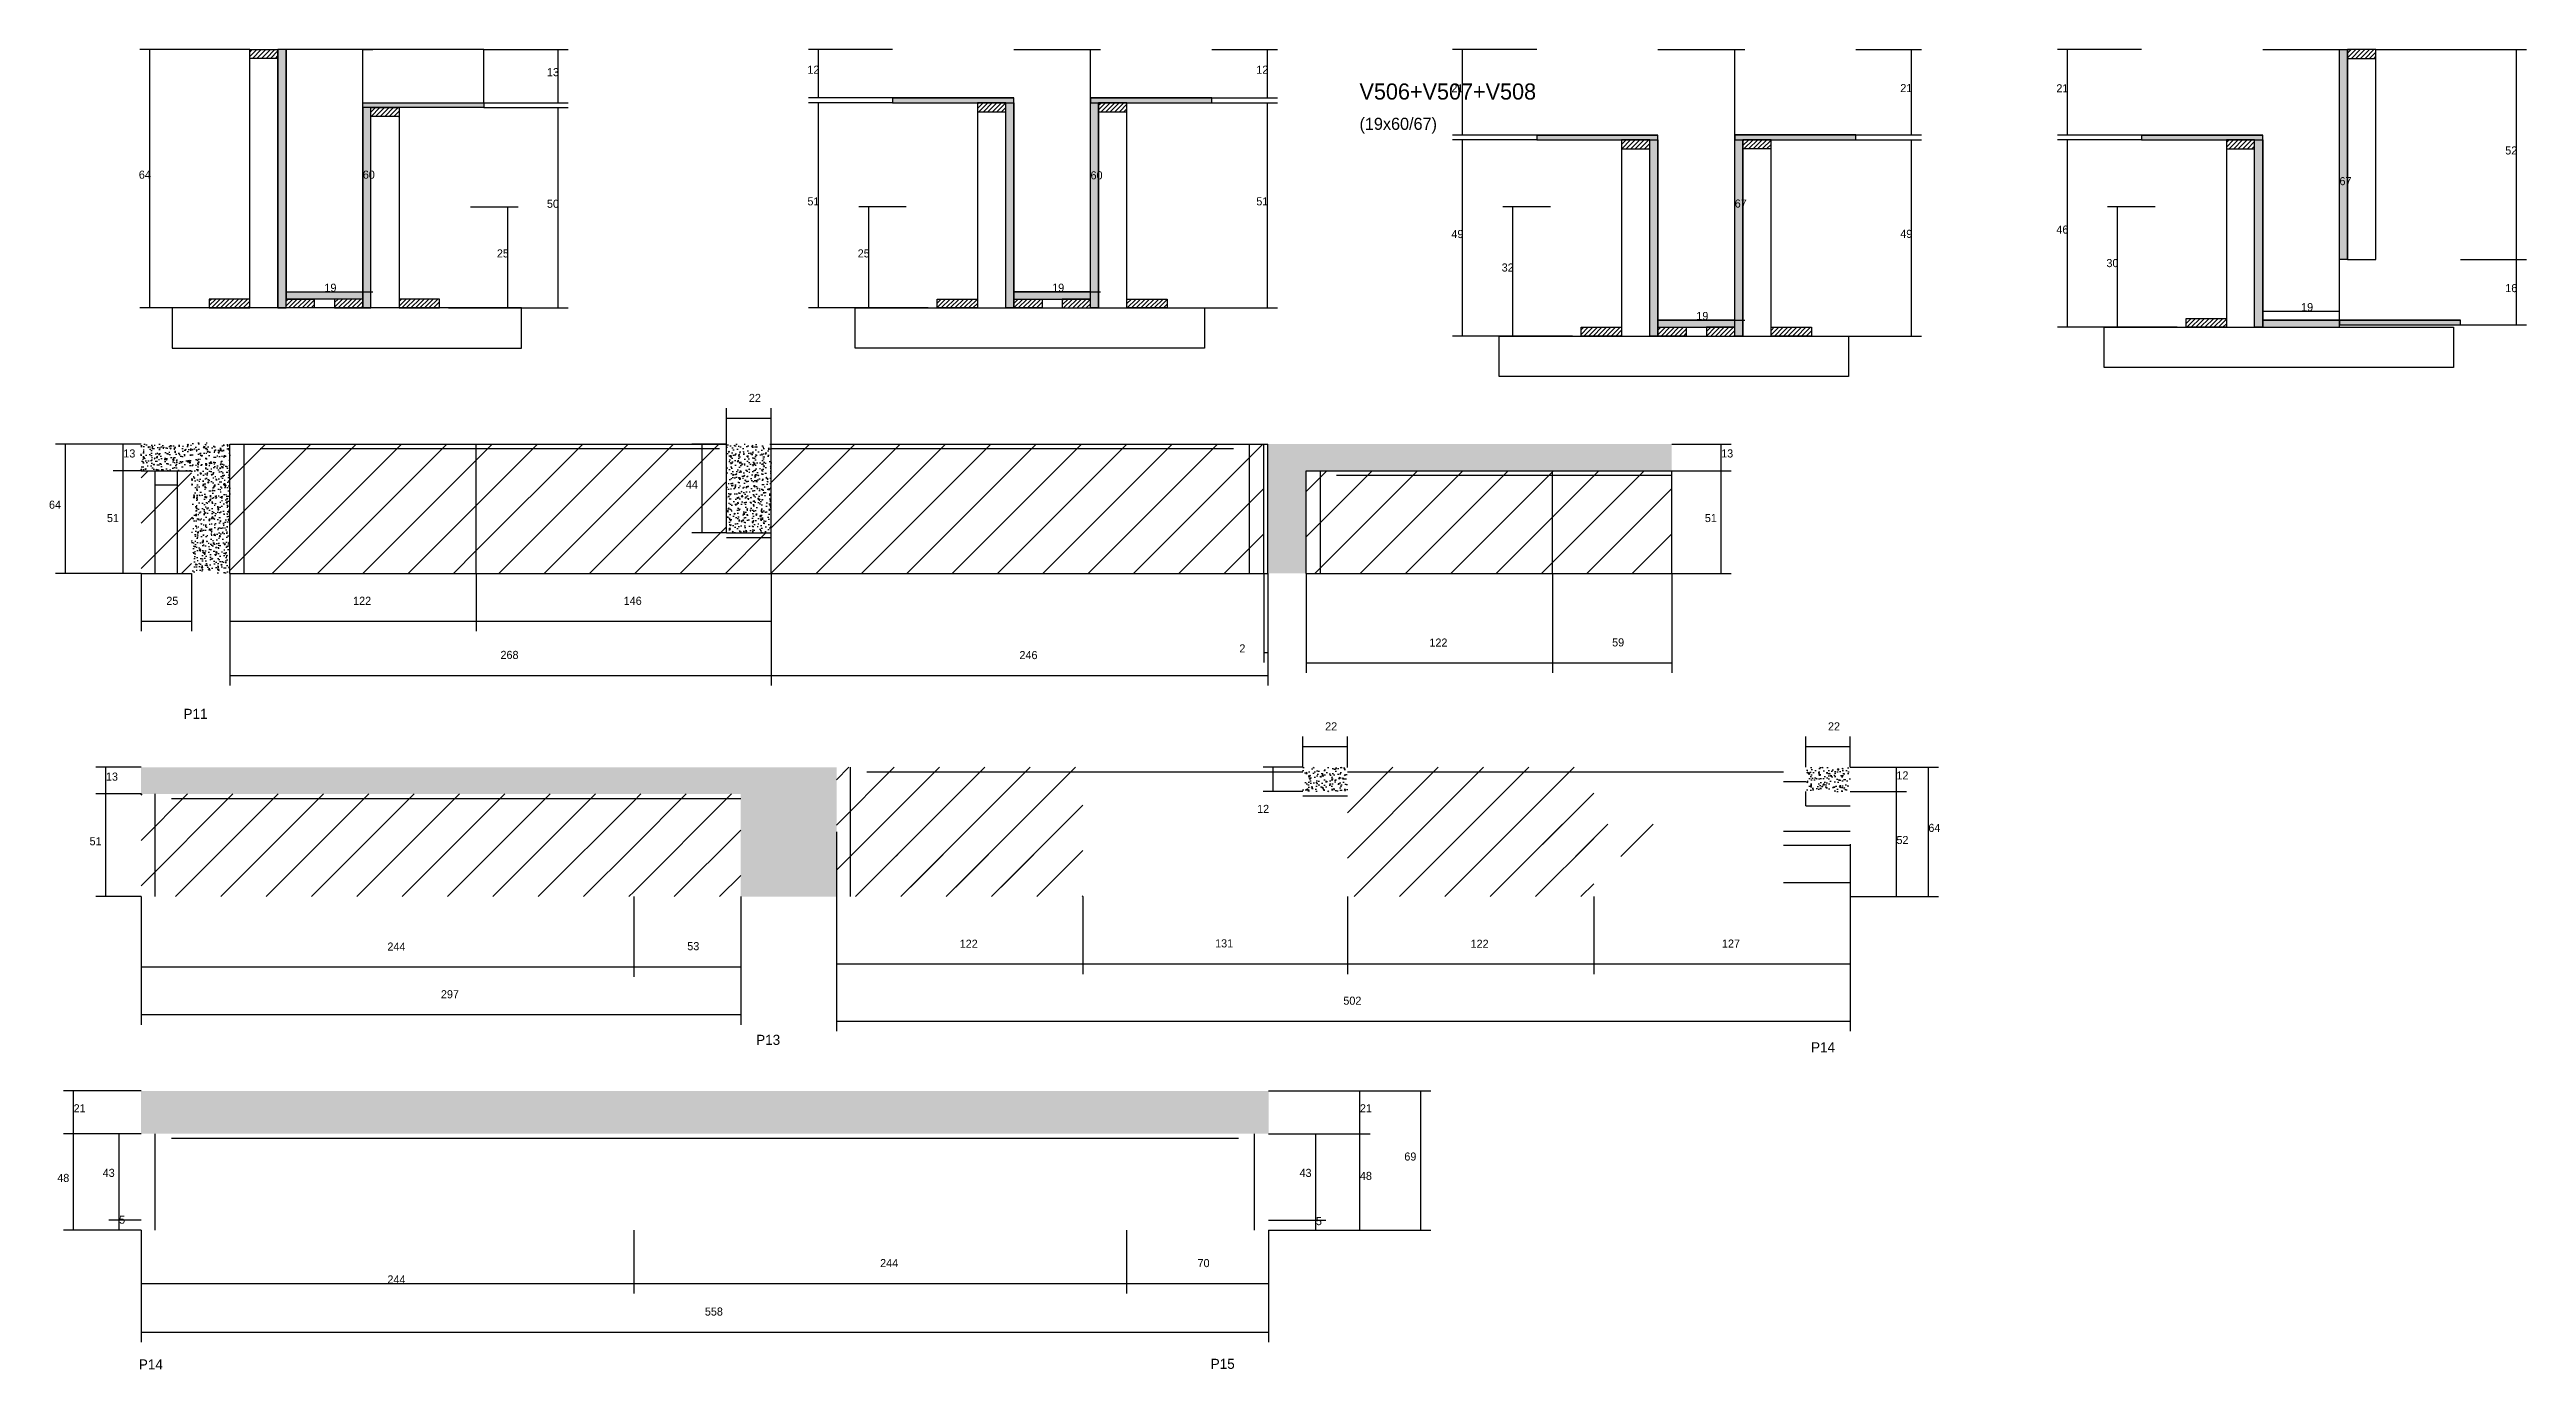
# Model space of a CAD drawing. Header units: metres. Extents: x -20382 to -17015, y 7092 to 8360.
# Drawn here: x -19753 to -18526, y 7645 to 8299 of the extents above; entities that cross this region are included whole.
import ezdxf

# ---------------------------------------------------------------- set-up
doc = ezdxf.new("R2010")
doc.units = ezdxf.units.M
for name, color, linetype in [('CONCRETO', 251, 'Continuous'), ('COTA', 241, 'Continuous'), ('Cota Seção (2x)', 4, 'Continuous'), ('Hachura', 253, 'Continuous'), ('Madeira', 126, 'Continuous'), ('NOMENCLATURA', 7, 'Continuous'), ('Painéis', 200, 'Continuous'), ('SARR_2.2x7', 40, 'Continuous'), ('Texto Seção', 7, 'Continuous')]:
    doc.layers.add(name, color=color, linetype=linetype)

msp = doc.modelspace()

# ---------------------------------------------------------------- texts
at = {"layer": 'COTA'}
for s, p in [('13', (-19506.5, 8285.4)), ('12', (-19377.5, 8286.6)), ('12', (-19155.2, 8286.6)), ('21', (-19058.6, 8277.4)), ('21', (-18836.3, 8277.5)), ('21', (-18759, 8277.4)), ('52', (-18536.7, 8246.6)), ('64', (-19708.6, 8234.6)), ('50', (-19506.5, 8220.2)), ('51', (-19377.5, 8221.4)), ('51', (-19155.2, 8221.4)), ('49', (-19058.6, 8205.2)), ('49', (-18836.3, 8205.3)), ('46', (-18759, 8207.4)), ('25', (-19531.3, 8195.6)), ('25', (-19352.6, 8195.6)), ('30', (-18734.2, 8190.8)), ('32', (-19033.7, 8188.6)), ('16', (-18536.7, 8178.4)), ('22', (-19406.5, 8124)), ('13', (-19716.3, 8096.5)), ('13', (-18925, 8096.5)), ('44', (-19437.7, 8081.1)), ('64', (-19753.1, 8071.1)), ('51', (-19724.4, 8064.5)), ('51', (-18933.1, 8064.5)), ('25', (-19695, 8023.5)), ('122', (-19602.5, 8023.5)), ('146', (-19468.5, 8023.5)), ('268', (-19529.5, 7996.7)), ('246', (-19272.5, 7996.6)), ('2', (-19163.6, 7999.9)), ('122', (-19069.5, 8002.8)), ('59', (-18979, 8002.9)), ('22', (-19121.1, 7961.3)), ('22', (-18872.1, 7961.3)), ('13', (-19724.9, 7936.4)), ('12', (-18838.2, 7937)), ('12', (-19154.8, 7920.4)), ('64', (-18822.4, 7911)), ('51', (-19733, 7904.4)), ('52', (-18838.2, 7905)), ('244', (-19585.5, 7852.2)), ('53', (-19437, 7852.4)), ('122', (-19302.1, 7853.6)), ('131', (-19175.6, 7853.8)), ('122', (-19049.1, 7853.6)), ('127', (-18924.6, 7853.7)), ('297', (-19559, 7828.6)), ('502', (-19112.1, 7825.4)), ('21', (-19740.9, 7772.1)), ('21', (-19103.9, 7772.1)), ('48', (-19749, 7737.6)), ('43', (-19726.5, 7740.1)), ('43', (-19133.8, 7740.1)), ('48', (-19103.9, 7738.6)), ('69', (-19081.9, 7748.2)), ('5', (-19718.4, 7716.9)), ('5', (-19125.7, 7716.2)), ('244', (-19585.5, 7687.3)), ('244', (-19341.5, 7695.4)), ('70', (-19184.3, 7695.4)), ('558', (-19428.3, 7671.4))]:
    msp.add_text(s, height=4, dxfattribs=at).set_placement(p)
at = {"layer": 'Cota Seção (2x)'}
for s, p in [('60', (-19597.7, 8234.6)), ('60', (-19237.3, 8234.3)), ('67', (-18618.8, 8231.4)), ('67', (-18918.3, 8220.3)), ('19', (-19616.7, 8178.6)), ('19', (-19256.3, 8178.6)), ('19', (-18637.8, 8169)), ('19', (-18937.3, 8164.6))]:
    msp.add_text(s, height=4, dxfattribs=at).set_placement(p)
at = {"layer": 'NOMENCLATURA'}
for s, p in [('P11', (-19686.5, 7967)), ('P13', (-19402.9, 7805.5)), ('P14', (-18880.5, 7801.8)), ('P14', (-19708.6, 7644.7)), ('P15', (-19177.8, 7645))]:
    msp.add_text(s, height=5, dxfattribs=at).set_placement(p)
at = {"layer": 'Texto Seção'}
for s, height, p in [('V506+V507+V508', 8, (-19104.1, 8273.8)), ('(19x60/67)', 6, (-19104.1, 8258.8))]:
    msp.add_text(s, height=height, dxfattribs=at).set_placement(p)

# ---------------------------------------------------------------- hatches: boundary and pattern name
at = {"layer": 'COTA'}
h = msp.add_hatch(dxfattribs=at)
h.set_pattern_fill('AR-CONC', scale=0.03)
h.paths.add_polyline_path([(-19682.5, 8103.1), (-19707.5, 8103.1), (-19707.5, 8103.1), (-19707.5, 8089.9), (-19707.5, 8089.9), (-19682.5, 8089.9), (-19682.5, 8089.9), (-19682.5, 8103.1)])
h = msp.add_hatch(dxfattribs=at)
h.set_pattern_fill('AR-CONC', scale=0.03)
h.paths.add_polyline_path([(-19663.5, 8103.9), (-19682.5, 8103.9), (-19682.5, 8103.9), (-19682.5, 8039.1), (-19682.5, 8039.1), (-19663.5, 8039.1), (-19663.5, 8039.1), (-19663.5, 8039.9), (-19663.5, 8039.9), (-19663.5, 8103.9)])
h = msp.add_hatch(dxfattribs=at)
h.set_pattern_fill('AR-CONC', scale=0.03)
h.paths.add_polyline_path([(-19395.5, 8103.1), (-19417.5, 8103.1), (-19417.5, 8059.1), (-19395.5, 8059.1)])
h = msp.add_hatch(dxfattribs=at)
h.set_pattern_fill('AR-CONC', scale=0.03)
h.paths.add_polyline_path([(-19149.5, 8103.1), (-19149.5, 8039.1), (-19130.5, 8039.1), (-19130.5, 8089.9), (-18949.5, 8089.9), (-18949.5, 8103.1), (-19130.5, 8103.1)])
h = msp.add_hatch(dxfattribs=at)
h.set_pattern_fill('AR-CONC', scale=0.03)
h.paths.add_polyline_path([(-19410.5, 7879), (-19383.5, 7879), (-19363.1, 7879), (-19363.1, 7943), (-19707.5, 7943), (-19707.5, 7929.8), (-19410.5, 7929.8)])
h = msp.add_hatch(dxfattribs=at)
h.set_pattern_fill('AR-CONC', scale=0.03)
h.paths.add_polyline_path([(-19110.1, 7931), (-19110.1, 7943), (-19132.1, 7943), (-19132.1, 7931)])
h = msp.add_hatch(dxfattribs=at)
h.set_pattern_fill('AR-CONC', scale=0.03)
h.paths.add_polyline_path([(-18861.1, 7931), (-18861.1, 7943), (-18883.1, 7943), (-18883.1, 7931)])
h = msp.add_hatch(dxfattribs=at)
h.set_pattern_fill('AR-CONC', scale=0.03)
h.paths.add_polyline_path([(-19149.1, 7761.5), (-19149.1, 7782.7), (-19707.5, 7782.7), (-19707.5, 7761.5)])
at = {"layer": 'Hachura'}
h = msp.add_hatch(dxfattribs=at)
h.set_pattern_fill('ANSI31', scale=0.5)
h.paths.add_polyline_path([(-19653.7, 8294.2), (-19653.7, 8298.6), (-19653.7, 8298.6), (-19639.7, 8298.6), (-19639.7, 8298.6), (-19639.7, 8294.2), (-19639.7, 8294.2), (-19653.7, 8294.2)])
h = msp.add_hatch(color=8, dxfattribs=at)
h.dxf.hatch_style = 1
h.paths.add_polyline_path([(-19635.7, 8298.6), (-19639.7, 8298.6), (-19639.7, 8298.6), (-19639.7, 8170.6), (-19639.7, 8170.6), (-19635.7, 8170.6), (-19635.7, 8170.6), (-19635.7, 8298.6)])
h = msp.add_hatch(color=8, dxfattribs=at)
h.dxf.hatch_style = 1
h.paths.add_polyline_path([(-18618.8, 8298.6), (-18614.8, 8298.6), (-18614.8, 8298.6), (-18614.8, 8194.6), (-18614.8, 8194.6), (-18618.8, 8194.6), (-18618.8, 8194.6), (-18618.8, 8298.6)])
h = msp.add_hatch(dxfattribs=at)
h.set_pattern_fill('ANSI31', scale=0.5)
h.paths.add_polyline_path([(-18600.8, 8294.2), (-18600.8, 8298.6), (-18600.8, 8298.6), (-18614.8, 8298.6), (-18614.8, 8298.6), (-18614.8, 8294.2), (-18614.8, 8294.2), (-18600.8, 8294.2)])
h = msp.add_hatch(color=8, dxfattribs=at)
h.dxf.hatch_style = 1
h.paths.add_polyline_path([(-19597.7, 8269.8), (-19597.7, 8272.2), (-19597.7, 8272.2), (-19537.7, 8272.2), (-19537.7, 8272.2), (-19537.7, 8269.8), (-19537.7, 8269.8), (-19597.7, 8269.8)])
h = msp.add_hatch(color=8, dxfattribs=at)
h.dxf.hatch_style = 1
h.paths.add_polyline_path([(-19593.7, 8269.8), (-19597.7, 8269.8), (-19597.7, 8269.8), (-19597.7, 8170.6), (-19597.7, 8170.6), (-19593.7, 8170.6), (-19593.7, 8170.6), (-19593.7, 8269.8)])
h = msp.add_hatch(dxfattribs=at)
h.set_pattern_fill('ANSI31', scale=0.5)
h.paths.add_polyline_path([(-19593.7, 8265.4), (-19593.7, 8269.8), (-19593.7, 8269.8), (-19579.7, 8269.8), (-19579.7, 8269.8), (-19579.7, 8265.4), (-19579.7, 8265.4), (-19593.7, 8265.4)])
h = msp.add_hatch(color=8, dxfattribs=at)
h.dxf.hatch_style = 1
h.paths.add_polyline_path([(-19275.3, 8272.2), (-19275.3, 8274.6), (-19275.3, 8274.6), (-19335.3, 8274.6), (-19335.3, 8274.6), (-19335.3, 8272.2), (-19335.3, 8272.2), (-19275.3, 8272.2)])
h = msp.add_hatch(dxfattribs=at)
h.set_pattern_fill('ANSI31', scale=0.5)
h.paths.add_polyline_path([(-19279.3, 8267.8), (-19279.3, 8272.2), (-19279.3, 8272.2), (-19293.3, 8272.2), (-19293.3, 8272.2), (-19293.3, 8267.8), (-19293.3, 8267.8), (-19279.3, 8267.8)])
h = msp.add_hatch(color=8, dxfattribs=at)
h.dxf.hatch_style = 1
h.paths.add_polyline_path([(-19279.3, 8272.2), (-19275.3, 8272.2), (-19275.3, 8272.2), (-19275.3, 8170.6), (-19275.3, 8170.6), (-19279.3, 8170.6), (-19279.3, 8170.6), (-19279.3, 8272.2)])
h = msp.add_hatch(color=8, dxfattribs=at)
h.dxf.hatch_style = 1
h.paths.add_polyline_path([(-19177.3, 8272.2), (-19177.3, 8274.6), (-19177.3, 8274.6), (-19237.3, 8274.6), (-19237.3, 8274.6), (-19237.3, 8272.2), (-19237.3, 8272.2), (-19177.3, 8272.2)])
h = msp.add_hatch(color=8, dxfattribs=at)
h.dxf.hatch_style = 1
h.paths.add_polyline_path([(-19237.3, 8272.2), (-19233.3, 8272.2), (-19233.3, 8272.2), (-19233.3, 8170.6), (-19233.3, 8170.6), (-19237.3, 8170.6), (-19237.3, 8170.6), (-19237.3, 8272.2)])
h = msp.add_hatch(dxfattribs=at)
h.set_pattern_fill('ANSI31', scale=0.5)
h.paths.add_polyline_path([(-19219.3, 8267.8), (-19219.3, 8272.2), (-19219.3, 8272.2), (-19233.3, 8272.2), (-19233.3, 8272.2), (-19233.3, 8267.8), (-19233.3, 8267.8), (-19219.3, 8267.8)])
h = msp.add_hatch(color=8, dxfattribs=at)
h.dxf.hatch_style = 1
h.paths.add_polyline_path([(-18956.3, 8253.8), (-18956.3, 8256.2), (-18956.3, 8256.2), (-19016.3, 8256.2), (-19016.3, 8256.2), (-19016.3, 8253.8), (-19016.3, 8253.8), (-18956.3, 8253.8)])
h = msp.add_hatch(color=8, dxfattribs=at)
h.dxf.hatch_style = 1
h.paths.add_polyline_path([(-18858.3, 8253.9), (-18858.3, 8256.3), (-18858.3, 8256.3), (-18918.3, 8256.3), (-18918.3, 8256.3), (-18918.3, 8253.9), (-18918.3, 8253.9), (-18858.3, 8253.9)])
h = msp.add_hatch(color=8, dxfattribs=at)
h.dxf.hatch_style = 1
h.paths.add_polyline_path([(-18656.8, 8253.8), (-18656.8, 8256.2), (-18656.8, 8256.2), (-18716.8, 8256.2), (-18716.8, 8256.2), (-18716.8, 8253.8), (-18716.8, 8253.8), (-18656.8, 8253.8)])
h = msp.add_hatch(dxfattribs=at)
h.set_pattern_fill('ANSI31', scale=0.5)
h.paths.add_polyline_path([(-18960.3, 8249.4), (-18960.3, 8253.8), (-18960.3, 8253.8), (-18974.3, 8253.8), (-18974.3, 8253.8), (-18974.3, 8249.4), (-18974.3, 8249.4), (-18960.3, 8249.4)])
h = msp.add_hatch(color=8, dxfattribs=at)
h.dxf.hatch_style = 1
h.paths.add_polyline_path([(-18960.3, 8253.8), (-18956.3, 8253.8), (-18956.3, 8253.8), (-18956.3, 8156.6), (-18956.3, 8156.6), (-18960.3, 8156.6), (-18960.3, 8156.6), (-18960.3, 8253.8)])
h = msp.add_hatch(color=8, dxfattribs=at)
h.dxf.hatch_style = 1
h.paths.add_polyline_path([(-18918.3, 8253.9), (-18914.3, 8253.9), (-18914.3, 8253.9), (-18914.3, 8156.6), (-18914.3, 8156.6), (-18918.3, 8156.6), (-18918.3, 8156.6), (-18918.3, 8253.9)])
h = msp.add_hatch(dxfattribs=at)
h.set_pattern_fill('ANSI31', scale=0.5)
h.paths.add_polyline_path([(-18900.3, 8249.5), (-18900.3, 8253.9), (-18900.3, 8253.9), (-18914.3, 8253.9), (-18914.3, 8253.9), (-18914.3, 8249.5), (-18914.3, 8249.5), (-18900.3, 8249.5)])
h = msp.add_hatch(dxfattribs=at)
h.set_pattern_fill('ANSI31', scale=0.5)
h.paths.add_polyline_path([(-18660.8, 8249.4), (-18660.8, 8253.8), (-18660.8, 8253.8), (-18674.8, 8253.8), (-18674.8, 8253.8), (-18674.8, 8249.4), (-18674.8, 8249.4), (-18660.8, 8249.4)])
h = msp.add_hatch(color=8, dxfattribs=at)
h.dxf.hatch_style = 1
h.paths.add_polyline_path([(-18660.8, 8253.8), (-18656.8, 8253.8), (-18656.8, 8253.8), (-18656.8, 8161), (-18656.8, 8161), (-18660.8, 8161), (-18660.8, 8161), (-18660.8, 8253.8)])
h = msp.add_hatch(dxfattribs=at)
h.set_pattern_fill('ANSI31', scale=0.5)
h.paths.add_polyline_path([(-19653.7, 8170.6), (-19653.7, 8175), (-19653.7, 8175), (-19673.7, 8175), (-19673.7, 8175), (-19673.7, 8170.6), (-19673.7, 8170.6), (-19653.7, 8170.6)])
h = msp.add_hatch(color=8, dxfattribs=at)
h.dxf.hatch_style = 1
h.paths.add_polyline_path([(-19635.7, 8175), (-19635.7, 8178.6), (-19635.7, 8178.6), (-19597.7, 8178.6), (-19597.7, 8178.6), (-19597.7, 8175), (-19597.7, 8175), (-19635.7, 8175)])
h = msp.add_hatch(dxfattribs=at)
h.set_pattern_fill('ANSI31', scale=0.5)
h.paths.add_polyline_path([(-19635.7, 8170.6), (-19635.7, 8175), (-19635.7, 8175), (-19621.7, 8175), (-19621.7, 8175), (-19621.7, 8170.6), (-19621.7, 8170.6), (-19635.7, 8170.6)])
h = msp.add_hatch(dxfattribs=at)
h.set_pattern_fill('ANSI31', scale=0.5)
h.paths.add_polyline_path([(-19597.7, 8170.6), (-19597.7, 8175), (-19597.7, 8175), (-19611.7, 8175), (-19611.7, 8175), (-19611.7, 8170.6), (-19611.7, 8170.6), (-19597.7, 8170.6)])
h = msp.add_hatch(dxfattribs=at)
h.set_pattern_fill('ANSI31', scale=0.5)
h.paths.add_polyline_path([(-19559.7, 8170.6), (-19559.7, 8175), (-19559.7, 8175), (-19579.7, 8175), (-19579.7, 8175), (-19579.7, 8170.6), (-19579.7, 8170.6), (-19559.7, 8170.6)])
h = msp.add_hatch(dxfattribs=at)
h.set_pattern_fill('ANSI31', scale=0.5)
h.paths.add_polyline_path([(-19313.3, 8170.6), (-19313.3, 8175), (-19313.3, 8175), (-19293.3, 8175), (-19293.3, 8175), (-19293.3, 8170.6), (-19293.3, 8170.6), (-19313.3, 8170.6)])
h = msp.add_hatch(color=8, dxfattribs=at)
h.dxf.hatch_style = 1
h.paths.add_polyline_path([(-19237.3, 8175), (-19237.3, 8178.6), (-19237.3, 8178.6), (-19275.3, 8178.6), (-19275.3, 8178.6), (-19275.3, 8175), (-19275.3, 8175), (-19237.3, 8175)])
h = msp.add_hatch(dxfattribs=at)
h.set_pattern_fill('ANSI31', scale=0.5)
h.paths.add_polyline_path([(-19275.3, 8170.6), (-19275.3, 8175), (-19275.3, 8175), (-19261.3, 8175), (-19261.3, 8175), (-19261.3, 8170.6), (-19261.3, 8170.6), (-19275.3, 8170.6)])
h = msp.add_hatch(dxfattribs=at)
h.set_pattern_fill('ANSI31', scale=0.5)
h.paths.add_polyline_path([(-19237.3, 8170.6), (-19237.3, 8175), (-19237.3, 8175), (-19251.3, 8175), (-19251.3, 8175), (-19251.3, 8170.6), (-19251.3, 8170.6), (-19237.3, 8170.6)])
h = msp.add_hatch(dxfattribs=at)
h.set_pattern_fill('ANSI31', scale=0.5)
h.paths.add_polyline_path([(-19219.3, 8170.6), (-19219.3, 8175), (-19219.3, 8175), (-19199.3, 8175), (-19199.3, 8175), (-19199.3, 8170.6), (-19199.3, 8170.6), (-19219.3, 8170.6)])
h = msp.add_hatch(dxfattribs=at)
h.set_pattern_fill('ANSI31', scale=0.5)
h.paths.add_polyline_path([(-18994.3, 8156.6), (-18994.3, 8161), (-18994.3, 8161), (-18974.3, 8161), (-18974.3, 8161), (-18974.3, 8156.6), (-18974.3, 8156.6), (-18994.3, 8156.6)])
h = msp.add_hatch(color=8, dxfattribs=at)
h.dxf.hatch_style = 1
h.paths.add_polyline_path([(-18918.3, 8161), (-18918.3, 8164.6), (-18918.3, 8164.6), (-18956.3, 8164.6), (-18956.3, 8164.6), (-18956.3, 8161), (-18956.3, 8161), (-18918.3, 8161)])
h = msp.add_hatch(dxfattribs=at)
h.set_pattern_fill('ANSI31', scale=0.5)
h.paths.add_polyline_path([(-18956.3, 8156.6), (-18956.3, 8161), (-18956.3, 8161), (-18942.3, 8161), (-18942.3, 8161), (-18942.3, 8156.6), (-18942.3, 8156.6), (-18956.3, 8156.6)])
h = msp.add_hatch(dxfattribs=at)
h.set_pattern_fill('ANSI31', scale=0.5)
h.paths.add_polyline_path([(-18918.3, 8156.6), (-18918.3, 8161), (-18918.3, 8161), (-18932.3, 8161), (-18932.3, 8161), (-18932.3, 8156.6), (-18932.3, 8156.6), (-18918.3, 8156.6)])
h = msp.add_hatch(dxfattribs=at)
h.set_pattern_fill('ANSI31', scale=0.5)
h.paths.add_polyline_path([(-18900.3, 8156.6), (-18900.3, 8161), (-18900.3, 8161), (-18880.3, 8161), (-18880.3, 8161), (-18880.3, 8156.6), (-18880.3, 8156.6), (-18900.3, 8156.6)])
h = msp.add_hatch(dxfattribs=at)
h.set_pattern_fill('ANSI31', scale=0.5)
h.paths.add_polyline_path([(-18694.8, 8161), (-18694.8, 8165.4), (-18694.8, 8165.4), (-18674.8, 8165.4), (-18674.8, 8165.4), (-18674.8, 8161), (-18674.8, 8161), (-18694.8, 8161)])
h = msp.add_hatch(color=8, dxfattribs=at)
h.dxf.hatch_style = 1
h.paths.add_polyline_path([(-18618.8, 8161), (-18618.8, 8164.6), (-18618.8, 8164.6), (-18656.8, 8164.6), (-18656.8, 8164.6), (-18656.8, 8161), (-18656.8, 8161), (-18618.8, 8161)])
h = msp.add_hatch(color=8, dxfattribs=at)
h.dxf.hatch_style = 1
h.paths.add_polyline_path([(-18558.8, 8162.2), (-18558.8, 8164.6), (-18558.8, 8164.6), (-18618.8, 8164.6), (-18618.8, 8164.6), (-18618.8, 8162.2), (-18618.8, 8162.2), (-18558.8, 8162.2)])
h = msp.add_hatch(dxfattribs=at)
h.set_pattern_fill('ANSI31', scale=5)
h.paths.add_polyline_path([(-19541.5, 8103.1), (-19663.5, 8103.1), (-19663.5, 8039.1), (-19541.5, 8039.1)])
h = msp.add_hatch(dxfattribs=at)
h.set_pattern_fill('ANSI31', scale=5)
h.paths.add_polyline_path([(-19417.5, 8103.1), (-19541.5, 8103.1), (-19541.5, 8039.1), (-19395.5, 8039.1), (-19395.5, 8059.1), (-19417.5, 8059.1)])
h = msp.add_hatch(dxfattribs=at)
h.set_pattern_fill('ANSI31', scale=5)
h.paths.add_polyline_path([(-19151.5, 8103.1), (-19395.5, 8103.1), (-19395.5, 8059.1), (-19395.5, 8039.1), (-19151.5, 8039.1)])
h = msp.add_hatch(dxfattribs=at)
h.set_pattern_fill('ANSI31', scale=5)
h.paths.add_polyline_path([(-19707.5, 8039.1), (-19682.5, 8039.1), (-19682.5, 8089.9), (-19707.5, 8089.9)])
h = msp.add_hatch(dxfattribs=at)
h.set_pattern_fill('ANSI31', scale=5)
h.paths.add_polyline_path([(-19008.5, 8089.9), (-19130.5, 8089.9), (-19130.5, 8039.1), (-19008.5, 8039.1)])
h = msp.add_hatch(dxfattribs=at)
h.set_pattern_fill('ANSI31', scale=5)
h.paths.add_polyline_path([(-18949.5, 8089.9), (-19008.5, 8089.9), (-19008.5, 8039.1), (-18949.5, 8039.1)])
h = msp.add_hatch(dxfattribs=at)
h.set_pattern_fill('ANSI31', scale=5)
h.paths.add_polyline_path([(-19311.6, 8058.8), (-19244, 8058.8), (-19244, 8058.8), (-19238.5, 8074.8), (-19238.5, 8074.8), (-19306.1, 8074.8), (-19306.1, 8074.8), (-19311.6, 8058.8)])
h = msp.add_hatch(dxfattribs=at)
h.set_pattern_fill('ANSI31', scale=5)
h.paths.add_polyline_path([(-19111.1, 8050.9), (-19043.5, 8050.9), (-19043.5, 8050.9), (-19038, 8066.9), (-19038, 8066.9), (-19105.6, 8066.9), (-19105.6, 8066.9), (-19111.1, 8050.9)])
h = msp.add_hatch(dxfattribs=at)
h.set_pattern_fill('ANSI31', scale=5)
h.paths.add_polyline_path([(-19363.1, 7943), (-19363.1, 7879), (-19241.1, 7879), (-19241.1, 7943)])
h = msp.add_hatch(dxfattribs=at)
h.set_pattern_fill('ANSI31', scale=5)
h.paths.add_polyline_path([(-18988.1, 7943), (-19110.1, 7943), (-19110.1, 7931), (-19110.1, 7879), (-18988.1, 7879)])
h = msp.add_hatch(dxfattribs=at)
h.set_pattern_fill('ANSI31', scale=5)
h.paths.add_polyline_path([(-19463.5, 7929.8), (-19707.5, 7929.8), (-19707.5, 7879), (-19463.5, 7879)])
h = msp.add_hatch(dxfattribs=at)
h.set_pattern_fill('ANSI31', scale=5)
h.paths.add_polyline_path([(-19410.5, 7929.8), (-19463.5, 7929.8), (-19463.5, 7879), (-19410.5, 7879)])
h = msp.add_hatch(dxfattribs=at)
h.set_pattern_fill('ANSI31', scale=5)
h.paths.add_polyline_path([(-19025.1, 7898.8), (-18957.5, 7898.8), (-18957.5, 7898.8), (-18952, 7914.8), (-18952, 7914.8), (-19019.6, 7914.8), (-19019.6, 7914.8), (-19025.1, 7898.8)])
h = msp.add_hatch(dxfattribs=at)
h.set_pattern_fill('ANSI31', scale=5)
h.paths.add_polyline_path([(-19625.9, 7890.9), (-19551.8, 7890.9), (-19551.8, 7890.9), (-19546.3, 7906.9), (-19546.3, 7906.9), (-19620.4, 7906.9), (-19620.4, 7906.9), (-19625.9, 7890.9)])
h = msp.add_hatch(dxfattribs=at)
h.set_pattern_fill('ANSI31', scale=5)
h.paths.add_polyline_path([(-19333.6, 7883.7), (-19333.6, 7899.9), (-19333.6, 7899.9), (-19265.1, 7899.9), (-19265.1, 7899.9), (-19265.1, 7883.7), (-19265.1, 7883.7), (-19333.6, 7883.7)])

# ---------------------------------------------------------------- linework, layer by layer
at = {"layer": 'CONCRETO'}
msp.add_lwpolyline([(-19597.7, 8272.2), (-19537.7, 8272.2), (-19537.7, 8298.6), (-19597.7, 8298.6), (-19597.7, 8298.6), (-19635.7, 8298.6), (-19635.7, 8175), (-19635.7, 8175), (-19635.7, 8178.6), (-19597.7, 8178.6)], close=True, dxfattribs=at)
at = {"layer": 'COTA'}
for p, q in [((-19653.7, 8298.6), (-19708.1, 8298.6)), ((-19703.1, 8170.6), (-19703.1, 8298.6)), ((-19537.7, 8298.6), (-19496, 8298.6)), ((-19501, 8272.2), (-19501, 8298.6)), ((-19335.3, 8298.6), (-19377, 8298.6)), ((-19372, 8274.6), (-19372, 8298.6)), ((-19177.3, 8298.6), (-19144.7, 8298.6)), ((-19149.7, 8274.6), (-19149.7, 8298.6)), ((-19016.3, 8298.6), (-19058.1, 8298.6)), ((-19053.1, 8256.2), (-19053.1, 8298.6)), ((-18858.3, 8298.6), (-18825.8, 8298.6)), ((-18830.8, 8256.3), (-18830.8, 8298.6)), ((-18716.8, 8298.6), (-18758.5, 8298.6)), ((-18753.5, 8256.2), (-18753.5, 8298.6)), ((-18600.8, 8298.6), (-18526.2, 8298.6)), ((-18531.2, 8194.6), (-18531.2, 8298.6)), ((-19537.7, 8272.2), (-19496, 8272.2)), ((-19537.7, 8269.8), (-19496, 8269.8)), ((-19501, 8170.6), (-19501, 8269.8)), ((-19335.3, 8274.6), (-19377, 8274.6)), ((-19335.3, 8272.2), (-19377, 8272.2)), ((-19372, 8170.6), (-19372, 8272.2)), ((-19219.3, 8272.2), (-19144.7, 8272.2)), ((-19177.3, 8274.6), (-19144.7, 8274.6)), ((-19149.7, 8170.6), (-19149.7, 8272.2)), ((-19016.3, 8256.2), (-19058.1, 8256.2)), ((-18858.3, 8256.3), (-18825.8, 8256.3)), ((-18716.8, 8256.2), (-18758.5, 8256.2)), ((-19016.3, 8253.8), (-19058.1, 8253.8)), ((-19053.1, 8156.6), (-19053.1, 8253.8)), ((-18900.3, 8253.9), (-18825.8, 8253.9)), ((-18830.8, 8156.6), (-18830.8, 8253.9)), ((-18716.8, 8253.8), (-18758.5, 8253.8)), ((-18753.5, 8161), (-18753.5, 8253.8)), ((-19544.4, 8220.6), (-19520.8, 8220.6)), ((-19525.8, 8170.6), (-19525.8, 8220.6)), ((-19328.6, 8220.6), (-19352.1, 8220.6)), ((-19347.1, 8170.6), (-19347.1, 8220.6)), ((-19009.6, 8220.6), (-19033.2, 8220.6)), ((-19028.2, 8156.6), (-19028.2, 8220.6)), ((-18710.1, 8220.6), (-18733.7, 8220.6)), ((-18728.7, 8161), (-18728.7, 8220.6)), ((-18558.8, 8194.6), (-18526.2, 8194.6)), ((-18558.8, 8194.6), (-18526.2, 8194.6)), ((-18531.2, 8162.2), (-18531.2, 8194.6)), ((-19653.7, 8170.6), (-19708.1, 8170.6)), ((-19555.3, 8170.6), (-19496, 8170.6)), ((-19544.4, 8170.6), (-19520.8, 8170.6)), ((-19317.7, 8170.6), (-19377, 8170.6)), ((-19328.6, 8170.6), (-19352.1, 8170.6)), ((-19219.3, 8170.6), (-19144.7, 8170.6)), ((-18699.2, 8161), (-18758.5, 8161)), ((-18710.1, 8161), (-18733.7, 8161)), ((-18558.8, 8162.2), (-18526.2, 8162.2)), ((-18998.7, 8156.6), (-19058.1, 8156.6)), ((-19009.6, 8156.6), (-19033.2, 8156.6)), ((-18900.3, 8156.6), (-18825.8, 8156.6)), ((-19417.5, 8103.1), (-19417.5, 8121)), ((-19395.5, 8103.1), (-19395.5, 8121)), ((-19417.5, 8116), (-19395.5, 8116)), ((-19707.5, 8103.1), (-19749.9, 8103.1)), ((-19744.9, 8039.1), (-19744.9, 8103.1)), ((-19707.5, 8103.1), (-19721.3, 8103.1)), ((-19716.3, 8089.9), (-19716.3, 8103.1)), ((-19417.5, 8103.1), (-19434.7, 8103.1)), ((-19429.7, 8059.1), (-19429.7, 8103.1)), ((-18949.5, 8103.1), (-18920, 8103.1)), ((-18925, 8089.9), (-18925, 8103.1)), ((-19707.5, 8089.9), (-19721.3, 8089.9)), ((-19707.5, 8089.9), (-19721.3, 8089.9)), ((-19716.3, 8039.1), (-19716.3, 8089.9)), ((-18949.5, 8089.9), (-18920, 8089.9)), ((-18949.5, 8089.9), (-18920, 8089.9)), ((-18925, 8039.1), (-18925, 8089.9)), ((-19417.5, 8059.1), (-19434.7, 8059.1)), ((-19707.5, 8039.1), (-19749.9, 8039.1)), ((-19707.5, 8039.1), (-19721.3, 8039.1)), ((-19707.5, 8039.1), (-19707.5, 8010.4)), ((-19682.5, 8039.1), (-19682.5, 8010.4)), ((-19663.5, 8039.1), (-19663.5, 7983.5)), ((-19663.5, 8039.1), (-19663.5, 8010.4)), ((-19541.5, 8039.1), (-19541.5, 8010.4)), ((-19541.5, 8039.1), (-19541.5, 8010.4)), ((-19395.5, 8039.1), (-19395.5, 7983.5)), ((-19395.5, 8039.1), (-19395.5, 8010.4)), ((-19151.5, 8039.1), (-19151.5, 7994.9)), ((-19149.5, 8039.1), (-19149.5, 7994.9)), ((-19130.5, 8039.1), (-19130.5, 7989.8)), ((-19008.5, 8039.1), (-19008.5, 7989.8)), ((-19008.5, 8039.1), (-19008.5, 7989.8)), ((-18949.5, 8039.1), (-18949.5, 7989.8)), ((-18949.5, 8039.1), (-18920, 8039.1)), ((-19707.5, 8015.4), (-19682.5, 8015.4)), ((-19663.5, 8015.4), (-19541.5, 8015.4)), ((-19541.5, 8015.4), (-19395.5, 8015.4)), ((-19395.5, 8019.1), (-19395.5, 7983.5)), ((-19149.5, 8019.1), (-19149.5, 7983.5)), ((-19151.5, 7999.9), (-19149.5, 7999.9)), ((-19663.5, 7988.5), (-19395.5, 7988.5)), ((-19395.5, 7988.5), (-19149.5, 7988.5)), ((-19130.5, 7994.8), (-19008.5, 7994.8)), ((-19008.5, 7994.8), (-18949.5, 7994.8)), ((-19132.1, 7943), (-19132.1, 7958.3)), ((-19132.1, 7953.3), (-19110.1, 7953.3)), ((-19110.1, 7943), (-19110.1, 7958.3)), ((-18883.1, 7943), (-18883.1, 7958.3)), ((-18883.1, 7953.3), (-18861.1, 7953.3)), ((-18861.1, 7943), (-18861.1, 7958.3)), ((-19707.5, 7943), (-19729.9, 7943)), ((-19724.9, 7929.8), (-19724.9, 7943)), ((-19132.1, 7943), (-19151.8, 7943)), ((-19146.8, 7931), (-19146.8, 7943)), ((-18861.1, 7943), (-18833.2, 7943)), ((-18861.1, 7943), (-18817.4, 7943)), ((-18838.2, 7931), (-18838.2, 7943)), ((-18822.4, 7879), (-18822.4, 7943)), ((-19707.5, 7929.8), (-19729.9, 7929.8)), ((-19707.5, 7929.8), (-19729.9, 7929.8)), ((-19724.9, 7879), (-19724.9, 7929.8)), ((-19132.1, 7931), (-19151.8, 7931)), ((-18861.1, 7931), (-18833.2, 7931)), ((-18861.1, 7931), (-18833.2, 7931)), ((-18838.2, 7879), (-18838.2, 7931)), ((-19363.1, 7911), (-19363.1, 7812.3)), ((-18861.1, 7905), (-18861.1, 7812.3)), ((-19707.5, 7879), (-19729.9, 7879)), ((-19707.5, 7879), (-19707.5, 7815.5)), ((-19463.5, 7879), (-19463.5, 7839.2)), ((-19410.5, 7879), (-19410.5, 7815.5)), ((-19410.5, 7879), (-19410.5, 7839.2)), ((-19363.1, 7879), (-19363.1, 7840.6)), ((-19241.1, 7879), (-19241.1, 7840.6)), ((-19241.1, 7879), (-19241.1, 7840.6)), ((-19110.1, 7879), (-19110.1, 7840.6)), ((-19110.1, 7879), (-19110.1, 7840.6)), ((-18988.1, 7879), (-18988.1, 7840.6)), ((-18988.1, 7879), (-18988.1, 7840.6)), ((-18861.1, 7879), (-18861.1, 7840.6)), ((-18861.1, 7879), (-18833.2, 7879)), ((-18861.1, 7879), (-18817.4, 7879)), ((-19707.5, 7859), (-19707.5, 7839.2)), ((-19463.5, 7859), (-19463.5, 7839.2)), ((-19707.5, 7844.2), (-19463.5, 7844.2)), ((-19463.5, 7844.2), (-19410.5, 7844.2)), ((-19363.1, 7845.6), (-19241.1, 7845.6)), ((-19241.1, 7845.6), (-19110.1, 7845.6)), ((-19110.1, 7845.6), (-18988.1, 7845.6)), ((-18988.1, 7845.6), (-18861.1, 7845.6)), ((-19707.5, 7820.5), (-19410.5, 7820.5)), ((-19363.1, 7817.3), (-18861.1, 7817.3)), ((-19707.5, 7782.7), (-19745.9, 7782.7)), ((-19740.9, 7761.5), (-19740.9, 7782.7)), ((-19149.1, 7782.7), (-19098.9, 7782.7)), ((-19149.1, 7782.7), (-19068.8, 7782.7)), ((-19103.9, 7761.5), (-19103.9, 7782.7)), ((-19073.8, 7713.7), (-19073.8, 7782.7)), ((-19707.5, 7761.5), (-19745.9, 7761.5)), ((-19707.5, 7761.5), (-19745.9, 7761.5)), ((-19740.9, 7713.7), (-19740.9, 7761.5)), ((-19707.5, 7761.5), (-19723.4, 7761.5)), ((-19718.4, 7718.7), (-19718.4, 7761.5)), ((-19149.1, 7761.5), (-19098.9, 7761.5)), ((-19149.1, 7761.5), (-19098.9, 7761.5)), ((-19149.1, 7761.5), (-19120.7, 7761.5)), ((-19125.7, 7718.7), (-19125.7, 7761.5)), ((-19103.9, 7713.7), (-19103.9, 7761.5)), ((-19707.5, 7718.7), (-19723.4, 7718.7)), ((-19707.5, 7718.7), (-19723.4, 7718.7)), ((-19718.4, 7713.7), (-19718.4, 7718.7)), ((-19149.1, 7718.7), (-19120.7, 7718.7)), ((-19149.1, 7718.7), (-19120.7, 7718.7)), ((-19125.7, 7713.7), (-19125.7, 7718.7)), ((-19707.5, 7713.7), (-19745.9, 7713.7)), ((-19707.5, 7713.7), (-19723.4, 7713.7)), ((-19707.5, 7713.7), (-19707.5, 7682.3)), ((-19707.5, 7713.7), (-19707.5, 7658.2)), ((-19463.5, 7713.7), (-19463.5, 7682.3)), ((-19463.5, 7713.7), (-19463.5, 7682.3)), ((-19219.5, 7713.7), (-19219.5, 7682.3)), ((-19219.5, 7713.7), (-19219.5, 7682.3)), ((-19149.1, 7713.7), (-19098.9, 7713.7)), ((-19149.1, 7713.7), (-19149.1, 7658.2)), ((-19149.1, 7713.7), (-19068.8, 7713.7)), ((-19149.1, 7713.7), (-19120.7, 7713.7)), ((-19149.1, 7713.7), (-19149.1, 7682.3)), ((-19707.5, 7687.3), (-19463.5, 7687.3)), ((-19463.5, 7687.3), (-19219.5, 7687.3)), ((-19219.5, 7687.3), (-19149.1, 7687.3)), ((-19707.5, 7663.2), (-19149.1, 7663.2))]:
    msp.add_line(p, q, dxfattribs=at)
at = {"layer": 'Cota Seção (2x)'}
for p, q in [((-19597.7, 8178.6), (-19597.7, 8298.6)), ((-19597.7, 8298.6), (-19592.7, 8298.6)), ((-19275.3, 8298.6), (-19232.3, 8298.6)), ((-19237.3, 8178.6), (-19237.3, 8298.6)), ((-18956.3, 8298.6), (-18913.3, 8298.6)), ((-18918.3, 8164.6), (-18918.3, 8298.6)), ((-18656.8, 8298.6), (-18613.8, 8298.6)), ((-18618.8, 8164.6), (-18618.8, 8298.6)), ((-19635.7, 8170.6), (-19635.7, 8183.6)), ((-19597.7, 8170.6), (-19597.7, 8183.6)), ((-19275.3, 8170.6), (-19275.3, 8183.6)), ((-19237.3, 8170.6), (-19237.3, 8183.6)), ((-19635.7, 8178.6), (-19597.7, 8178.6)), ((-19597.7, 8178.6), (-19592.7, 8178.6)), ((-19275.3, 8178.6), (-19232.3, 8178.6)), ((-19275.3, 8178.6), (-19237.3, 8178.6)), ((-18956.3, 8156.6), (-18956.3, 8169.6)), ((-18918.3, 8156.6), (-18918.3, 8169.6)), ((-18656.8, 8161), (-18656.8, 8174)), ((-18618.8, 8161), (-18618.8, 8174)), ((-18956.3, 8164.6), (-18913.3, 8164.6)), ((-18956.3, 8164.6), (-18918.3, 8164.6)), ((-18656.8, 8169), (-18618.8, 8169)), ((-18656.8, 8164.6), (-18613.8, 8164.6))]:
    msp.add_line(p, q, dxfattribs=at)
at = {"layer": 'Madeira'}
for points in [[(-19653.7, 8294.2), (-19653.7, 8298.6), (-19639.7, 8298.6), (-19639.7, 8294.2)], [(-19653.7, 8298.6), (-19639.7, 8298.6), (-19639.7, 8170.6), (-19653.7, 8170.6)], [(-18600.8, 8294.2), (-18600.8, 8298.6), (-18614.8, 8298.6), (-18614.8, 8294.2)], [(-18600.8, 8298.6), (-18614.8, 8298.6), (-18614.8, 8194.6), (-18600.8, 8194.6)], [(-19593.7, 8265.4), (-19593.7, 8269.8), (-19579.7, 8269.8), (-19579.7, 8265.4)], [(-19593.7, 8269.8), (-19579.7, 8269.8), (-19579.7, 8170.6), (-19593.7, 8170.6)], [(-19279.3, 8267.8), (-19279.3, 8272.2), (-19293.3, 8272.2), (-19293.3, 8267.8)], [(-19279.3, 8272.2), (-19293.3, 8272.2), (-19293.3, 8170.6), (-19279.3, 8170.6)], [(-19219.3, 8267.8), (-19219.3, 8272.2), (-19233.3, 8272.2), (-19233.3, 8267.8)], [(-19219.3, 8272.2), (-19233.3, 8272.2), (-19233.3, 8170.6), (-19219.3, 8170.6)], [(-18960.3, 8249.4), (-18960.3, 8253.8), (-18974.3, 8253.8), (-18974.3, 8249.4)], [(-18960.3, 8253.8), (-18974.3, 8253.8), (-18974.3, 8156.6), (-18960.3, 8156.6)], [(-18900.3, 8249.5), (-18900.3, 8253.9), (-18914.3, 8253.9), (-18914.3, 8249.5)], [(-18900.3, 8253.9), (-18914.3, 8253.9), (-18914.3, 8156.6), (-18900.3, 8156.6)], [(-18660.8, 8249.4), (-18660.8, 8253.8), (-18674.8, 8253.8), (-18674.8, 8249.4)], [(-18660.8, 8253.8), (-18674.8, 8253.8), (-18674.8, 8161), (-18660.8, 8161)], [(-19692.1, 8150.6), (-19519.1, 8150.6), (-19519.1, 8170.6), (-19692.1, 8170.6)], [(-19653.7, 8170.6), (-19653.7, 8175), (-19673.7, 8175), (-19673.7, 8170.6)], [(-19635.7, 8170.6), (-19635.7, 8175), (-19621.7, 8175), (-19621.7, 8170.6)], [(-19597.7, 8170.6), (-19597.7, 8175), (-19611.7, 8175), (-19611.7, 8170.6)], [(-19559.7, 8170.6), (-19559.7, 8175), (-19579.7, 8175), (-19579.7, 8170.6)], [(-19180.9, 8150.6), (-19353.9, 8150.6), (-19353.9, 8170.6), (-19180.9, 8170.6)], [(-19313.3, 8170.6), (-19313.3, 8175), (-19293.3, 8175), (-19293.3, 8170.6)], [(-19275.3, 8170.6), (-19275.3, 8175), (-19261.3, 8175), (-19261.3, 8170.6)], [(-19237.3, 8170.6), (-19237.3, 8175), (-19251.3, 8175), (-19251.3, 8170.6)], [(-19219.3, 8170.6), (-19219.3, 8175), (-19199.3, 8175), (-19199.3, 8170.6)], [(-18994.3, 8156.6), (-18994.3, 8161), (-18974.3, 8161), (-18974.3, 8156.6)], [(-18956.3, 8156.6), (-18956.3, 8161), (-18942.3, 8161), (-18942.3, 8156.6)], [(-18918.3, 8156.6), (-18918.3, 8161), (-18932.3, 8161), (-18932.3, 8156.6)], [(-18900.3, 8156.6), (-18900.3, 8161), (-18880.3, 8161), (-18880.3, 8156.6)], [(-18562.4, 8141), (-18735.4, 8141), (-18735.4, 8161), (-18562.4, 8161)], [(-18694.8, 8161), (-18694.8, 8165.4), (-18674.8, 8165.4), (-18674.8, 8161)], [(-18862, 8136.6), (-19034.9, 8136.6), (-19034.9, 8156.6), (-18862, 8156.6)]]:
    msp.add_lwpolyline(points, close=True, dxfattribs=at)
at = {"layer": 'Painéis'}
for p, q in [((-19639.7, 8170.6), (-19639.7, 8298.6)), ((-18614.8, 8194.6), (-18614.8, 8298.6)), ((-19597.7, 8272.2), (-19537.7, 8272.2)), ((-19597.7, 8170.6), (-19597.7, 8269.8)), ((-19335.3, 8274.6), (-19275.3, 8274.6)), ((-19275.3, 8170.6), (-19275.3, 8272.2)), ((-19237.3, 8274.6), (-19177.3, 8274.6)), ((-19233.3, 8170.6), (-19233.3, 8272.2)), ((-19016.3, 8256.2), (-18956.3, 8256.2)), ((-18918.3, 8256.3), (-18858.3, 8256.3)), ((-18716.8, 8256.2), (-18656.8, 8256.2)), ((-18956.3, 8156.6), (-18956.3, 8253.8)), ((-18914.3, 8156.6), (-18914.3, 8253.9)), ((-18656.8, 8161), (-18656.8, 8253.8)), ((-19635.7, 8178.6), (-19597.7, 8178.6)), ((-19635.7, 8175), (-19635.7, 8178.6)), ((-19597.7, 8175), (-19597.7, 8178.6)), ((-19275.3, 8178.6), (-19237.3, 8178.6)), ((-19275.3, 8175), (-19275.3, 8178.6)), ((-19237.3, 8175), (-19237.3, 8178.6)), ((-18956.3, 8164.6), (-18918.3, 8164.6)), ((-18956.3, 8161), (-18956.3, 8164.6)), ((-18918.3, 8161), (-18918.3, 8164.6)), ((-18656.8, 8164.6), (-18618.8, 8164.6)), ((-18656.8, 8161), (-18656.8, 8164.6)), ((-18618.8, 8164.6), (-18558.8, 8164.6)), ((-18618.8, 8161), (-18618.8, 8164.6)), ((-19663.5, 8103.1), (-19417.5, 8103.1)), ((-19663.5, 8039.1), (-19663.5, 8103.1)), ((-19541.5, 8039.1), (-19541.5, 8103.1)), ((-19417.5, 8059.1), (-19417.5, 8103.1)), ((-19395.5, 8103.1), (-19149.5, 8103.1)), ((-19395.5, 8059.1), (-19395.5, 8103.1)), ((-19151.5, 8039.1), (-19151.5, 8103.1)), ((-19149.5, 8039.1), (-19149.5, 8103.1)), ((-19707.5, 8089.9), (-19682.5, 8089.9)), ((-19130.5, 8089.9), (-18949.5, 8089.9)), ((-19130.5, 8039.1), (-19130.5, 8089.9)), ((-19008.5, 8039.1), (-19008.5, 8089.9)), ((-18949.5, 8039.1), (-18949.5, 8089.9)), ((-19417.5, 8059.1), (-19395.5, 8059.1)), ((-19395.5, 8039.3), (-19395.5, 8059.1)), ((-19707.5, 8039.1), (-19682.5, 8039.1)), ((-19663.5, 8039.1), (-19395.5, 8039.1)), ((-19663.5, 8039.1), (-19149.5, 8039.1)), ((-19395.5, 8039.1), (-19149.5, 8039.1)), ((-19130.5, 8039.1), (-19008.5, 8039.1)), ((-19008.5, 8039.1), (-18949.5, 8039.1))]:
    msp.add_line(p, q, dxfattribs=at)
for points in [[(-19635.7, 8298.6), (-19639.7, 8298.6), (-19639.7, 8170.6), (-19635.7, 8170.6)], [(-18618.8, 8298.6), (-18614.8, 8298.6), (-18614.8, 8194.6), (-18618.8, 8194.6)], [(-19597.7, 8269.8), (-19597.7, 8272.2), (-19537.7, 8272.2), (-19537.7, 8269.8)], [(-19593.7, 8269.8), (-19597.7, 8269.8), (-19597.7, 8170.6), (-19593.7, 8170.6)], [(-19275.3, 8272.2), (-19275.3, 8274.6), (-19335.3, 8274.6), (-19335.3, 8272.2)], [(-19279.3, 8272.2), (-19275.3, 8272.2), (-19275.3, 8170.6), (-19279.3, 8170.6)], [(-19177.3, 8272.2), (-19177.3, 8274.6), (-19237.3, 8274.6), (-19237.3, 8272.2)], [(-19237.3, 8272.2), (-19233.3, 8272.2), (-19233.3, 8170.6), (-19237.3, 8170.6)], [(-18956.3, 8253.8), (-18956.3, 8256.2), (-19016.3, 8256.2), (-19016.3, 8253.8)], [(-18858.3, 8253.9), (-18858.3, 8256.3), (-18918.3, 8256.3), (-18918.3, 8253.9)], [(-18656.8, 8253.8), (-18656.8, 8256.2), (-18716.8, 8256.2), (-18716.8, 8253.8)], [(-18960.3, 8253.8), (-18956.3, 8253.8), (-18956.3, 8156.6), (-18960.3, 8156.6)], [(-18918.3, 8253.9), (-18914.3, 8253.9), (-18914.3, 8156.6), (-18918.3, 8156.6)], [(-18660.8, 8253.8), (-18656.8, 8253.8), (-18656.8, 8161), (-18660.8, 8161)], [(-19635.7, 8175), (-19635.7, 8178.6), (-19597.7, 8178.6), (-19597.7, 8175)], [(-19237.3, 8175), (-19237.3, 8178.6), (-19275.3, 8178.6), (-19275.3, 8175)], [(-18918.3, 8161), (-18918.3, 8164.6), (-18956.3, 8164.6), (-18956.3, 8161)], [(-18618.8, 8161), (-18618.8, 8164.6), (-18656.8, 8164.6), (-18656.8, 8161)], [(-18558.8, 8162.2), (-18558.8, 8164.6), (-18618.8, 8164.6), (-18618.8, 8162.2)]]:
    msp.add_lwpolyline(points, close=True, dxfattribs=at)
at = {"layer": 'SARR_2.2x7'}
for p, q in [((-19656.5, 8039.1), (-19656.5, 8103.1)), ((-19648.5, 8100.9), (-19421, 8100.9)), ((-19395.5, 8100.9), (-19166.5, 8100.9)), ((-19158.5, 8039.1), (-19158.5, 8103.1)), ((-19700.5, 8039.1), (-19700.5, 8089.9)), ((-19689.5, 8039.1), (-19689.5, 8089.9)), ((-19123.5, 8039.1), (-19123.5, 8089.9)), ((-19115.5, 8087.7), (-19008.5, 8087.7)), ((-19008.5, 8087.7), (-18949.5, 8087.7)), ((-19700.5, 8082.9), (-19689.5, 8082.9)), ((-19417.5, 8056.9), (-19395.5, 8056.9)), ((-19356.1, 7879), (-19356.1, 7943)), ((-19348.1, 7940.8), (-19241.1, 7940.8)), ((-19241.1, 7940.8), (-19132.1, 7940.8)), ((-19110.1, 7940.8), (-18988.1, 7940.8)), ((-18988.1, 7940.8), (-18894.1, 7940.8)), ((-19700.5, 7879), (-19700.5, 7929.8)), ((-19692.5, 7927.6), (-19463.5, 7927.6)), ((-19463.5, 7927.6), (-19410.5, 7927.6)), ((-19132.1, 7928.8), (-19110.1, 7928.8)), ((-18894.1, 7936), (-18883.1, 7936)), ((-18883.1, 7924), (-18883.1, 7931)), ((-18883.1, 7924), (-18861.1, 7924)), ((-18894.1, 7911.4), (-18861.1, 7911.4)), ((-18894.1, 7904.4), (-18861.1, 7904.4)), ((-18894.1, 7886), (-18861.1, 7886)), ((-19700.5, 7713.7), (-19700.5, 7761.5)), ((-19692.5, 7759.3), (-19463.5, 7759.3)), ((-19463.5, 7759.3), (-19219.5, 7759.3)), ((-19219.5, 7759.3), (-19164.1, 7759.3)), ((-19156.1, 7713.7), (-19156.1, 7761.5))]:
    msp.add_line(p, q, dxfattribs=at)

msp.set_redraw_order([(e.dxf.handle, doc.entitydb.next_handle()) for e in msp.query("TEXT MTEXT ATTDEF DIMENSION ARC_DIMENSION")])  # texts and dimensions are drawn at this point

doc.saveas('drawing.dxf')
